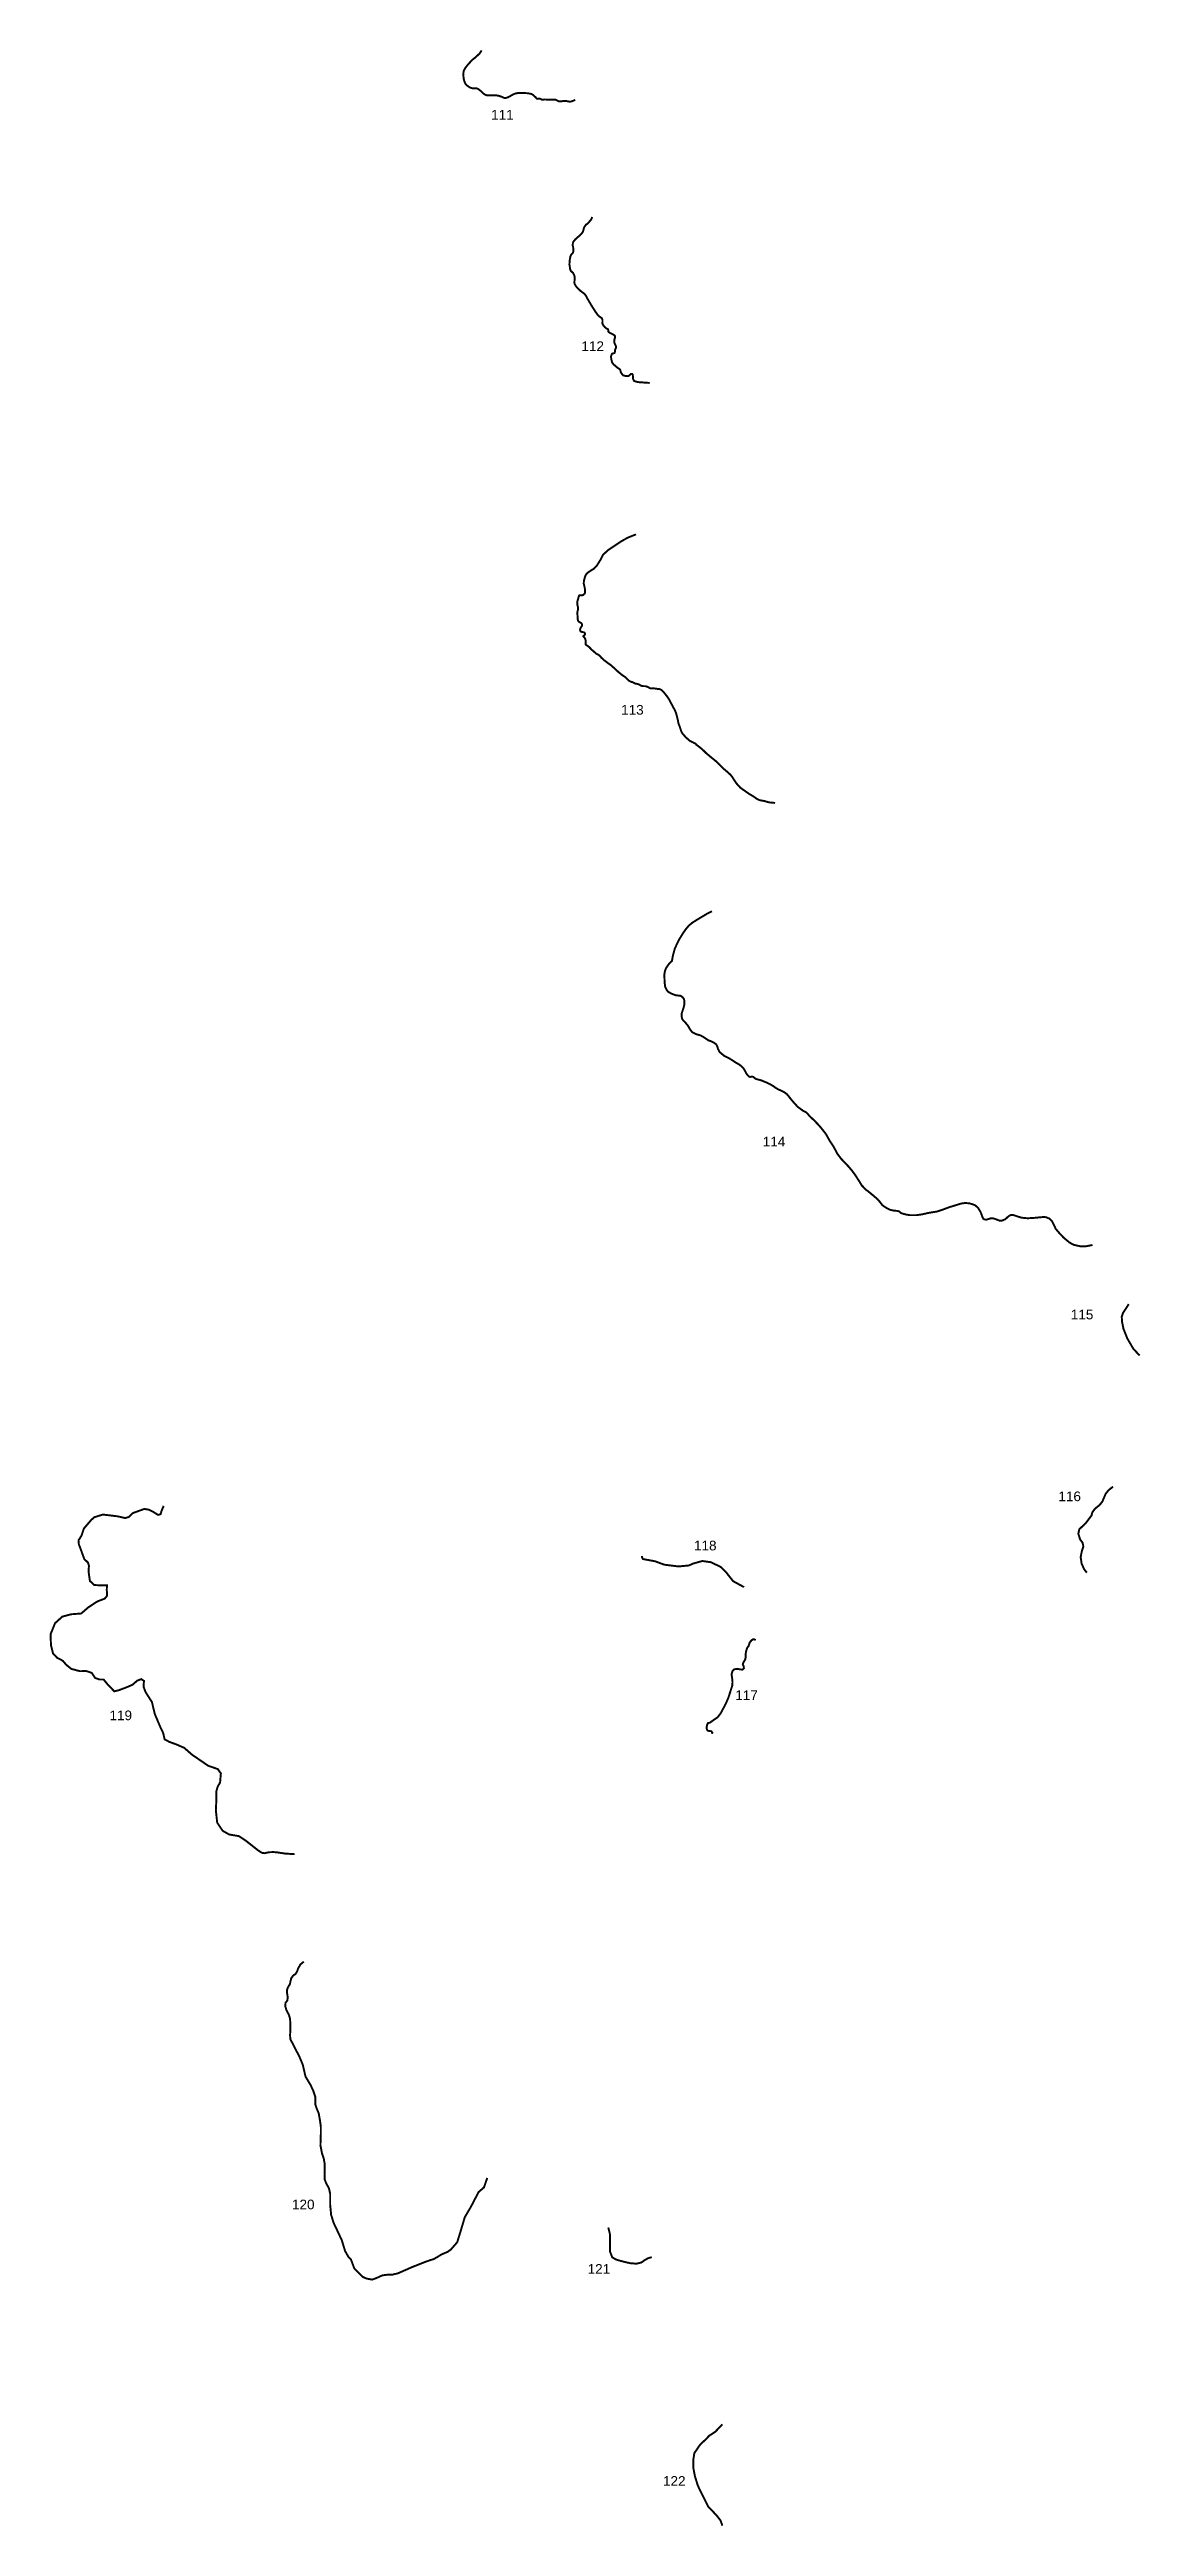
# Model space of a CAD drawing. Header units: metres. Extents: x 258924 to 356197, y 1740805 to 2227803.
# Drawn here: x 307573 to 313204, y 1908933 to 1921725 of the extents above; entities that cross this region are included whole.
import ezdxf

# ---------------------------------------------------------------- set-up
doc = ezdxf.new("R2010")
doc.units = ezdxf.units.M
doc.layers.add('UNPROTECTED', color=10, linetype='Continuous')
doc.styles.get("Standard").update_dxf_attribs({"font": 'arial.ttf'})

msp = doc.modelspace()

# ---------------------------------------------------------------- texts
at = {"char_height": 50, "attachment_point": 1}
for s, insert in [('111', (309852, 1921413)), ('112', (310318, 1920218)), ('113', (310523, 1918340)), ('114', (311254, 1916110)), ('115', (312844, 1915217)), ('116', (312780, 1914278)), ('118', (310899, 1914024)), ('119', (307882, 1913147)), ('117', (311112, 1913251)), ('120', (308824, 1910621)), ('121', (310350, 1910288)), ('122', (310739, 1909193))]:
    msp.add_mtext_dynamic_manual_height_columns(s, width=70.18, gutter_width=1, heights=[0], dxfattribs=dict(at, insert=insert))

# ---------------------------------------------------------------- linework, layer by layer
at = {"layer": 'UNPROTECTED', "const_width": 10, "flags": 128}
for points in [[(309803, 1921720), (309793, 1921705), (309772, 1921685), (309754, 1921671), (309733, 1921648), (309719, 1921630), (309711, 1921616), (309709, 1921604), (309709, 1921589), (309710, 1921576), (309713, 1921564), (309718, 1921550), (309726, 1921540), (309742, 1921529), (309758, 1921524), (309764, 1921524), (309768, 1921525), (309773, 1921525), (309782, 1921523), (309796, 1921513), (309810, 1921499), (309820, 1921492), (309831, 1921488), (309854, 1921488), (309873, 1921489), (309891, 1921486), (309906, 1921481), (309917, 1921476), (309923, 1921474), (309929, 1921475), (309943, 1921480), (309963, 1921492), (309978, 1921498), (309996, 1921501), (310009, 1921501), (310043, 1921499), (310061, 1921495), (310070, 1921489), (310082, 1921478), (310087, 1921472), (310090, 1921470), (310096, 1921471), (310103, 1921471), (310108, 1921470), (310112, 1921467), (310117, 1921465), (310129, 1921467), (310148, 1921466), (310174, 1921466), (310185, 1921466), (310194, 1921461), (310202, 1921457), (310212, 1921457), (310224, 1921459), (310240, 1921459), (310249, 1921457), (310255, 1921456), (310260, 1921456), (310267, 1921457), (310275, 1921460), (310286, 1921465)], [(310374, 1920860), (310371, 1920853), (310367, 1920845), (310360, 1920837), (310353, 1920829), (310348, 1920824), (310342, 1920821), (310337, 1920814), (310331, 1920804), (310329, 1920795), (310326, 1920784), (310321, 1920777), (310307, 1920762), (310299, 1920756), (310286, 1920744), (310280, 1920737), (310276, 1920731), (310274, 1920725), (310273, 1920714), (310276, 1920700), (310277, 1920688), (310275, 1920677), (310272, 1920672), (310265, 1920665), (310261, 1920656), (310258, 1920639), (310256, 1920615), (310258, 1920604), (310259, 1920594), (310261, 1920587), (310264, 1920581), (310275, 1920571), (310281, 1920559), (310283, 1920551), (310283, 1920538), (310282, 1920526), (310282, 1920518), (310286, 1920508), (310295, 1920496), (310315, 1920477), (310333, 1920464), (310341, 1920454), (310346, 1920444), (310354, 1920430), (310370, 1920403), (310389, 1920373), (310404, 1920352), (310412, 1920345), (310422, 1920339), (310425, 1920334), (310427, 1920328), (310427, 1920320), (310426, 1920313), (310428, 1920306), (310433, 1920298), (310439, 1920291), (310445, 1920286), (310451, 1920282), (310454, 1920281), (310456, 1920279), (310457, 1920276), (310457, 1920270), (310458, 1920266), (310463, 1920263), (310470, 1920259), (310481, 1920254), (310487, 1920250), (310491, 1920246), (310492, 1920242), (310491, 1920236), (310489, 1920229), (310487, 1920219), (310489, 1920207), (310494, 1920199), (310497, 1920190), (310496, 1920183), (310493, 1920177), (310491, 1920171), (310491, 1920165), (310490, 1920159), (310487, 1920157), (310482, 1920156), (310476, 1920154), (310474, 1920150), (310471, 1920140), (310472, 1920127), (310476, 1920110), (310483, 1920100), (310494, 1920090), (310506, 1920080), (310515, 1920075), (310519, 1920069), (310521, 1920059), (310525, 1920052), (310534, 1920042), (310546, 1920039), (310559, 1920038), (310566, 1920042), (310571, 1920047), (310575, 1920050), (310579, 1920050), (310583, 1920046), (310584, 1920036), (310585, 1920023), (310589, 1920014), (310599, 1920010), (310614, 1920007), (310656, 1920004), (310671, 1920003)], [(310600, 1919221), (310555, 1919203), (310522, 1919184), (310455, 1919139), (310430, 1919116), (310416, 1919089), (310398, 1919060), (310384, 1919045), (310353, 1919025), (310345, 1919018), (310339, 1919008), (310335, 1918996), (310331, 1918982), (310330, 1918967), (310334, 1918950), (310336, 1918940), (310337, 1918931), (310337, 1918919), (310334, 1918914), (310327, 1918908), (310320, 1918906), (310312, 1918907), (310309, 1918907), (310307, 1918906), (310306, 1918904), (310303, 1918896), (310301, 1918888), (310298, 1918878), (310296, 1918868), (310298, 1918853), (310301, 1918841), (310301, 1918833), (310298, 1918824), (310297, 1918817), (310297, 1918810), (310298, 1918801), (310298, 1918794), (310298, 1918786), (310301, 1918774), (310306, 1918769), (310316, 1918764), (310320, 1918760), (310321, 1918754), (310320, 1918746), (310315, 1918741), (310312, 1918733), (310311, 1918728), (310312, 1918723), (310315, 1918719), (310319, 1918717), (310327, 1918716), (310331, 1918715), (310334, 1918713), (310336, 1918710), (310337, 1918707), (310336, 1918704), (310334, 1918700), (310330, 1918697), (310328, 1918695), (310328, 1918693), (310333, 1918688), (310336, 1918685), (310338, 1918680), (310340, 1918672), (310340, 1918662), (310340, 1918655), (310340, 1918652), (310342, 1918650), (310347, 1918647), (310351, 1918644), (310357, 1918640), (310371, 1918625), (310380, 1918618), (310394, 1918605), (310406, 1918599), (310415, 1918592), (310421, 1918584), (310433, 1918573), (310455, 1918556), (310467, 1918548), (310481, 1918536), (310495, 1918523), (310508, 1918511), (310530, 1918493), (310543, 1918485), (310550, 1918479), (310555, 1918473), (310565, 1918464), (310576, 1918459), (310582, 1918458), (310589, 1918454), (310596, 1918450), (310606, 1918449), (310613, 1918447), (310621, 1918442), (310629, 1918438), (310639, 1918437), (310649, 1918437), (310658, 1918434), (310666, 1918430), (310672, 1918426), (310677, 1918425), (310687, 1918426), (310698, 1918425), (310710, 1918423), (310716, 1918423), (310724, 1918421), (310732, 1918417), (310742, 1918407), (310761, 1918383), (310771, 1918368), (310783, 1918345), (310793, 1918326), (310800, 1918314), (310808, 1918294), (310813, 1918273), (310816, 1918262), (310817, 1918255), (310818, 1918249), (310819, 1918244), (310823, 1918235), (310829, 1918217), (310835, 1918200), (310841, 1918191), (310857, 1918173), (310877, 1918155), (310897, 1918145), (310907, 1918140), (310911, 1918135), (310924, 1918125), (310937, 1918115), (310949, 1918104), (310961, 1918092), (310987, 1918070), (311002, 1918058), (311013, 1918049), (311035, 1918027), (311055, 1918008), (311074, 1917992), (311089, 1917978), (311096, 1917969), (311110, 1917947), (311120, 1917933), (311138, 1917913), (311152, 1917903), (311185, 1917880), (311207, 1917867), (311225, 1917854), (311239, 1917848), (311262, 1917844), (311286, 1917837), (311318, 1917834)], [(310992, 1917275), (310967, 1917262), (310947, 1917250), (310915, 1917231), (310890, 1917215), (310872, 1917200), (310857, 1917182), (310841, 1917159), (310822, 1917128), (310800, 1917082), (310790, 1917044), (310786, 1917022), (310785, 1917017), (310779, 1917012), (310772, 1917005), (310763, 1916993), (310754, 1916979), (310749, 1916965), (310746, 1916947), (310747, 1916922), (310748, 1916903), (310750, 1916886), (310757, 1916870), (310764, 1916860), (310781, 1916850), (310804, 1916841), (310820, 1916839), (310830, 1916838), (310840, 1916831), (310847, 1916822), (310850, 1916810), (310849, 1916792), (310845, 1916775), (310836, 1916748), (310835, 1916732), (310838, 1916719), (310844, 1916710), (310856, 1916698), (310864, 1916689), (310872, 1916677), (310879, 1916664), (310890, 1916650), (310910, 1916640), (310934, 1916633), (310953, 1916622), (310973, 1916608), (310988, 1916603), (311005, 1916594), (311013, 1916588), (311019, 1916578), (311022, 1916567), (311032, 1916547), (311055, 1916528), (311083, 1916514), (311115, 1916493), (311131, 1916484), (311143, 1916475), (311155, 1916463), (311162, 1916451), (311167, 1916442), (311170, 1916436), (311175, 1916429), (311180, 1916424), (311185, 1916420), (311189, 1916419), (311194, 1916420), (311199, 1916421), (311205, 1916419), (311208, 1916417), (311215, 1916411), (311221, 1916408), (311233, 1916405), (311247, 1916401), (311269, 1916392), (311291, 1916382), (311306, 1916373), (311319, 1916364), (311333, 1916355), (311350, 1916348), (311365, 1916340), (311378, 1916331), (311387, 1916320), (311398, 1916306), (311414, 1916287), (311434, 1916265), (311461, 1916245), (311470, 1916240), (311477, 1916237), (311481, 1916234), (311488, 1916226), (311495, 1916217), (311503, 1916210), (311520, 1916194), (311545, 1916168), (311564, 1916145), (311581, 1916123), (311599, 1916090), (311616, 1916065), (311626, 1916047), (311638, 1916024), (311659, 1915996), (311696, 1915957), (311714, 1915936), (311730, 1915914), (311751, 1915882), (311765, 1915859), (311787, 1915836), (311797, 1915829), (311824, 1915807), (311846, 1915788), (311860, 1915772), (311871, 1915757), (311879, 1915751), (311897, 1915740), (311914, 1915732), (311929, 1915729), (311939, 1915728), (311948, 1915727), (311957, 1915725), (311968, 1915716), (311979, 1915712), (311995, 1915708), (312014, 1915705), (312046, 1915705), (312075, 1915709), (312111, 1915717), (312154, 1915724), (312184, 1915734), (312219, 1915747), (312252, 1915757), (312278, 1915765), (312299, 1915768), (312322, 1915766), (312341, 1915760), (312352, 1915755), (312366, 1915742), (312379, 1915720), (312388, 1915696), (312392, 1915687), (312398, 1915683), (312409, 1915682), (312419, 1915685), (312431, 1915689), (312443, 1915689), (312463, 1915682), (312478, 1915676), (312489, 1915677), (312506, 1915684), (312522, 1915699), (312534, 1915706), (312547, 1915706), (312573, 1915697), (312591, 1915692), (312621, 1915689), (312654, 1915691), (312685, 1915694), (312706, 1915696), (312718, 1915694), (312734, 1915687), (312747, 1915674), (312757, 1915654), (312766, 1915635), (312782, 1915616), (312807, 1915589), (312837, 1915564), (312859, 1915552), (312894, 1915544), (312920, 1915544), (312956, 1915551)], [(313143, 1915246), (313139, 1915239), (313114, 1915201), (313107, 1915180), (313109, 1915153), (313116, 1915118), (313136, 1915068), (313167, 1915015), (313195, 1914985), (313199, 1914980)], [(313062, 1914303), (313038, 1914284), (313024, 1914266), (313006, 1914224), (312991, 1914207), (312968, 1914188), (312955, 1914170), (312951, 1914154), (312942, 1914142), (312924, 1914118), (312910, 1914104), (312888, 1914083), (312883, 1914060), (312892, 1914031), (312905, 1914013), (312909, 1913994), (312901, 1913970), (312895, 1913939), (312900, 1913905), (312914, 1913875), (312927, 1913859)], [(308162, 1914204), (308151, 1914179), (308146, 1914161), (308133, 1914157), (308109, 1914172), (308085, 1914184), (308062, 1914188), (308001, 1914166), (307981, 1914146), (307963, 1914141), (307923, 1914150), (307848, 1914159), (307803, 1914145), (307786, 1914129), (307750, 1914087), (307738, 1914051), (307722, 1914025), (307724, 1914005), (307735, 1913976), (307752, 1913929), (307771, 1913911), (307776, 1913895), (307774, 1913865), (307781, 1913816), (307804, 1913795), (307845, 1913793), (307869, 1913793), (307869, 1913793), (307868, 1913770), (307870, 1913740), (307858, 1913725), (307819, 1913710), (307772, 1913679), (307736, 1913648), (307684, 1913644), (307639, 1913632), (307601, 1913598), (307578, 1913541), (307580, 1913484), (307591, 1913441), (307612, 1913419), (307641, 1913404), (307659, 1913383), (307685, 1913362), (307730, 1913350), (307762, 1913351), (307791, 1913341), (307808, 1913315), (307831, 1913307), (307852, 1913307), (307873, 1913281), (307907, 1913246), (307931, 1913252), (307968, 1913266), (308001, 1913280), (308025, 1913301), (308046, 1913309), (308046, 1913309), (308060, 1913300), (308058, 1913269), (308069, 1913241), (308101, 1913191), (308116, 1913129), (308142, 1913067), (308159, 1913031), (308167, 1912998), (308191, 1912985), (308227, 1912972), (308268, 1912954), (308308, 1912919), (308391, 1912862), (308442, 1912844), (308457, 1912822), (308453, 1912775), (308441, 1912755), (308433, 1912728), (308434, 1912689), (308431, 1912632), (308438, 1912568), (308466, 1912526), (308499, 1912507), (308551, 1912498), (308588, 1912473), (308650, 1912424), (308669, 1912412), (308682, 1912410), (308705, 1912415), (308728, 1912416), (308750, 1912414), (308790, 1912408), (308838, 1912405)], [(311157, 1913784), (311156, 1913785), (311101, 1913815), (311064, 1913862), (311036, 1913889), (310986, 1913913), (310942, 1913919), (310895, 1913906), (310873, 1913896), (310819, 1913891), (310746, 1913900), (310697, 1913918), (310636, 1913929), (310631, 1913939), (310630, 1913945)], [(310997, 1913028), (310992, 1913032), (310991, 1913037), (310989, 1913040), (310981, 1913041), (310973, 1913042), (310970, 1913043), (310966, 1913049), (310964, 1913058), (310967, 1913073), (310971, 1913082), (310981, 1913084), (310999, 1913097), (311021, 1913112), (311038, 1913134), (311066, 1913188), (311077, 1913214), (311097, 1913277), (311098, 1913293), (311096, 1913314), (311093, 1913334), (311098, 1913351), (311107, 1913360), (311123, 1913362), (311140, 1913359), (311149, 1913358), (311157, 1913366), (311155, 1913377), (311151, 1913386), (311154, 1913395), (311163, 1913409), (311166, 1913422), (311166, 1913441), (311168, 1913452), (311172, 1913466), (311175, 1913473), (311181, 1913480), (311187, 1913499), (311196, 1913509), (311202, 1913514), (311209, 1913515), (311218, 1913511)], [(308885, 1911850), (308868, 1911836), (308856, 1911815), (308849, 1911796), (308842, 1911786), (308831, 1911779), (308820, 1911764), (308816, 1911747), (308813, 1911733), (308803, 1911717), (308798, 1911703), (308799, 1911686), (308802, 1911666), (308800, 1911649), (308791, 1911638), (308789, 1911622), (308795, 1911601), (308808, 1911576), (308814, 1911556), (308815, 1911539), (308816, 1911500), (308814, 1911469), (308816, 1911449), (308828, 1911426), (308863, 1911358), (308880, 1911317), (308894, 1911256), (308920, 1911213), (308934, 1911183), (308944, 1911153), (308944, 1911115), (308951, 1911093), (308962, 1911067), (308969, 1911027), (308973, 1910997), (308973, 1910962), (308971, 1910901), (308979, 1910860), (308988, 1910833), (308993, 1910805), (308993, 1910773), (308992, 1910751), (308993, 1910725), (309001, 1910705), (309015, 1910679), (309021, 1910652), (309021, 1910597), (309026, 1910543), (309039, 1910501), (309058, 1910461), (309081, 1910412), (309098, 1910356), (309115, 1910326), (309128, 1910313), (309146, 1910265), (309170, 1910241), (309191, 1910221), (309210, 1910213), (309238, 1910208), (309260, 1910216), (309291, 1910230), (309314, 1910233), (309339, 1910233), (309370, 1910240), (309445, 1910273), (309511, 1910299), (309536, 1910308), (309556, 1910314), (309575, 1910325), (309596, 1910338), (309615, 1910346), (309627, 1910351), (309644, 1910363), (309677, 1910401), (309693, 1910453), (309716, 1910530), (309747, 1910583), (309767, 1910621), (309787, 1910660), (309815, 1910684), (309832, 1910733)], [(310457, 1910477), (310466, 1910439), (310466, 1910377), (310466, 1910352), (310477, 1910323), (310498, 1910311), (310526, 1910303), (310568, 1910293), (310602, 1910290), (310627, 1910296), (310644, 1910308), (310661, 1910318), (310681, 1910324)], [(311045, 1909461), (311042, 1909457), (311009, 1909422), (310978, 1909402), (310959, 1909382), (310933, 1909358), (310922, 1909343), (310901, 1909312), (310895, 1909274), (310896, 1909234), (310904, 1909192), (310919, 1909144), (310946, 1909088), (310972, 1909036), (310999, 1909008), (311021, 1908984), (311036, 1908964), (311043, 1908945), (311043, 1908938)]]:
    msp.add_lwpolyline(points, dxfattribs=at)

msp.set_redraw_order([(e.dxf.handle, doc.entitydb.next_handle()) for e in msp.query("TEXT MTEXT ATTDEF DIMENSION ARC_DIMENSION")])  # texts and dimensions are drawn at this point

doc.saveas('drawing.dxf')
